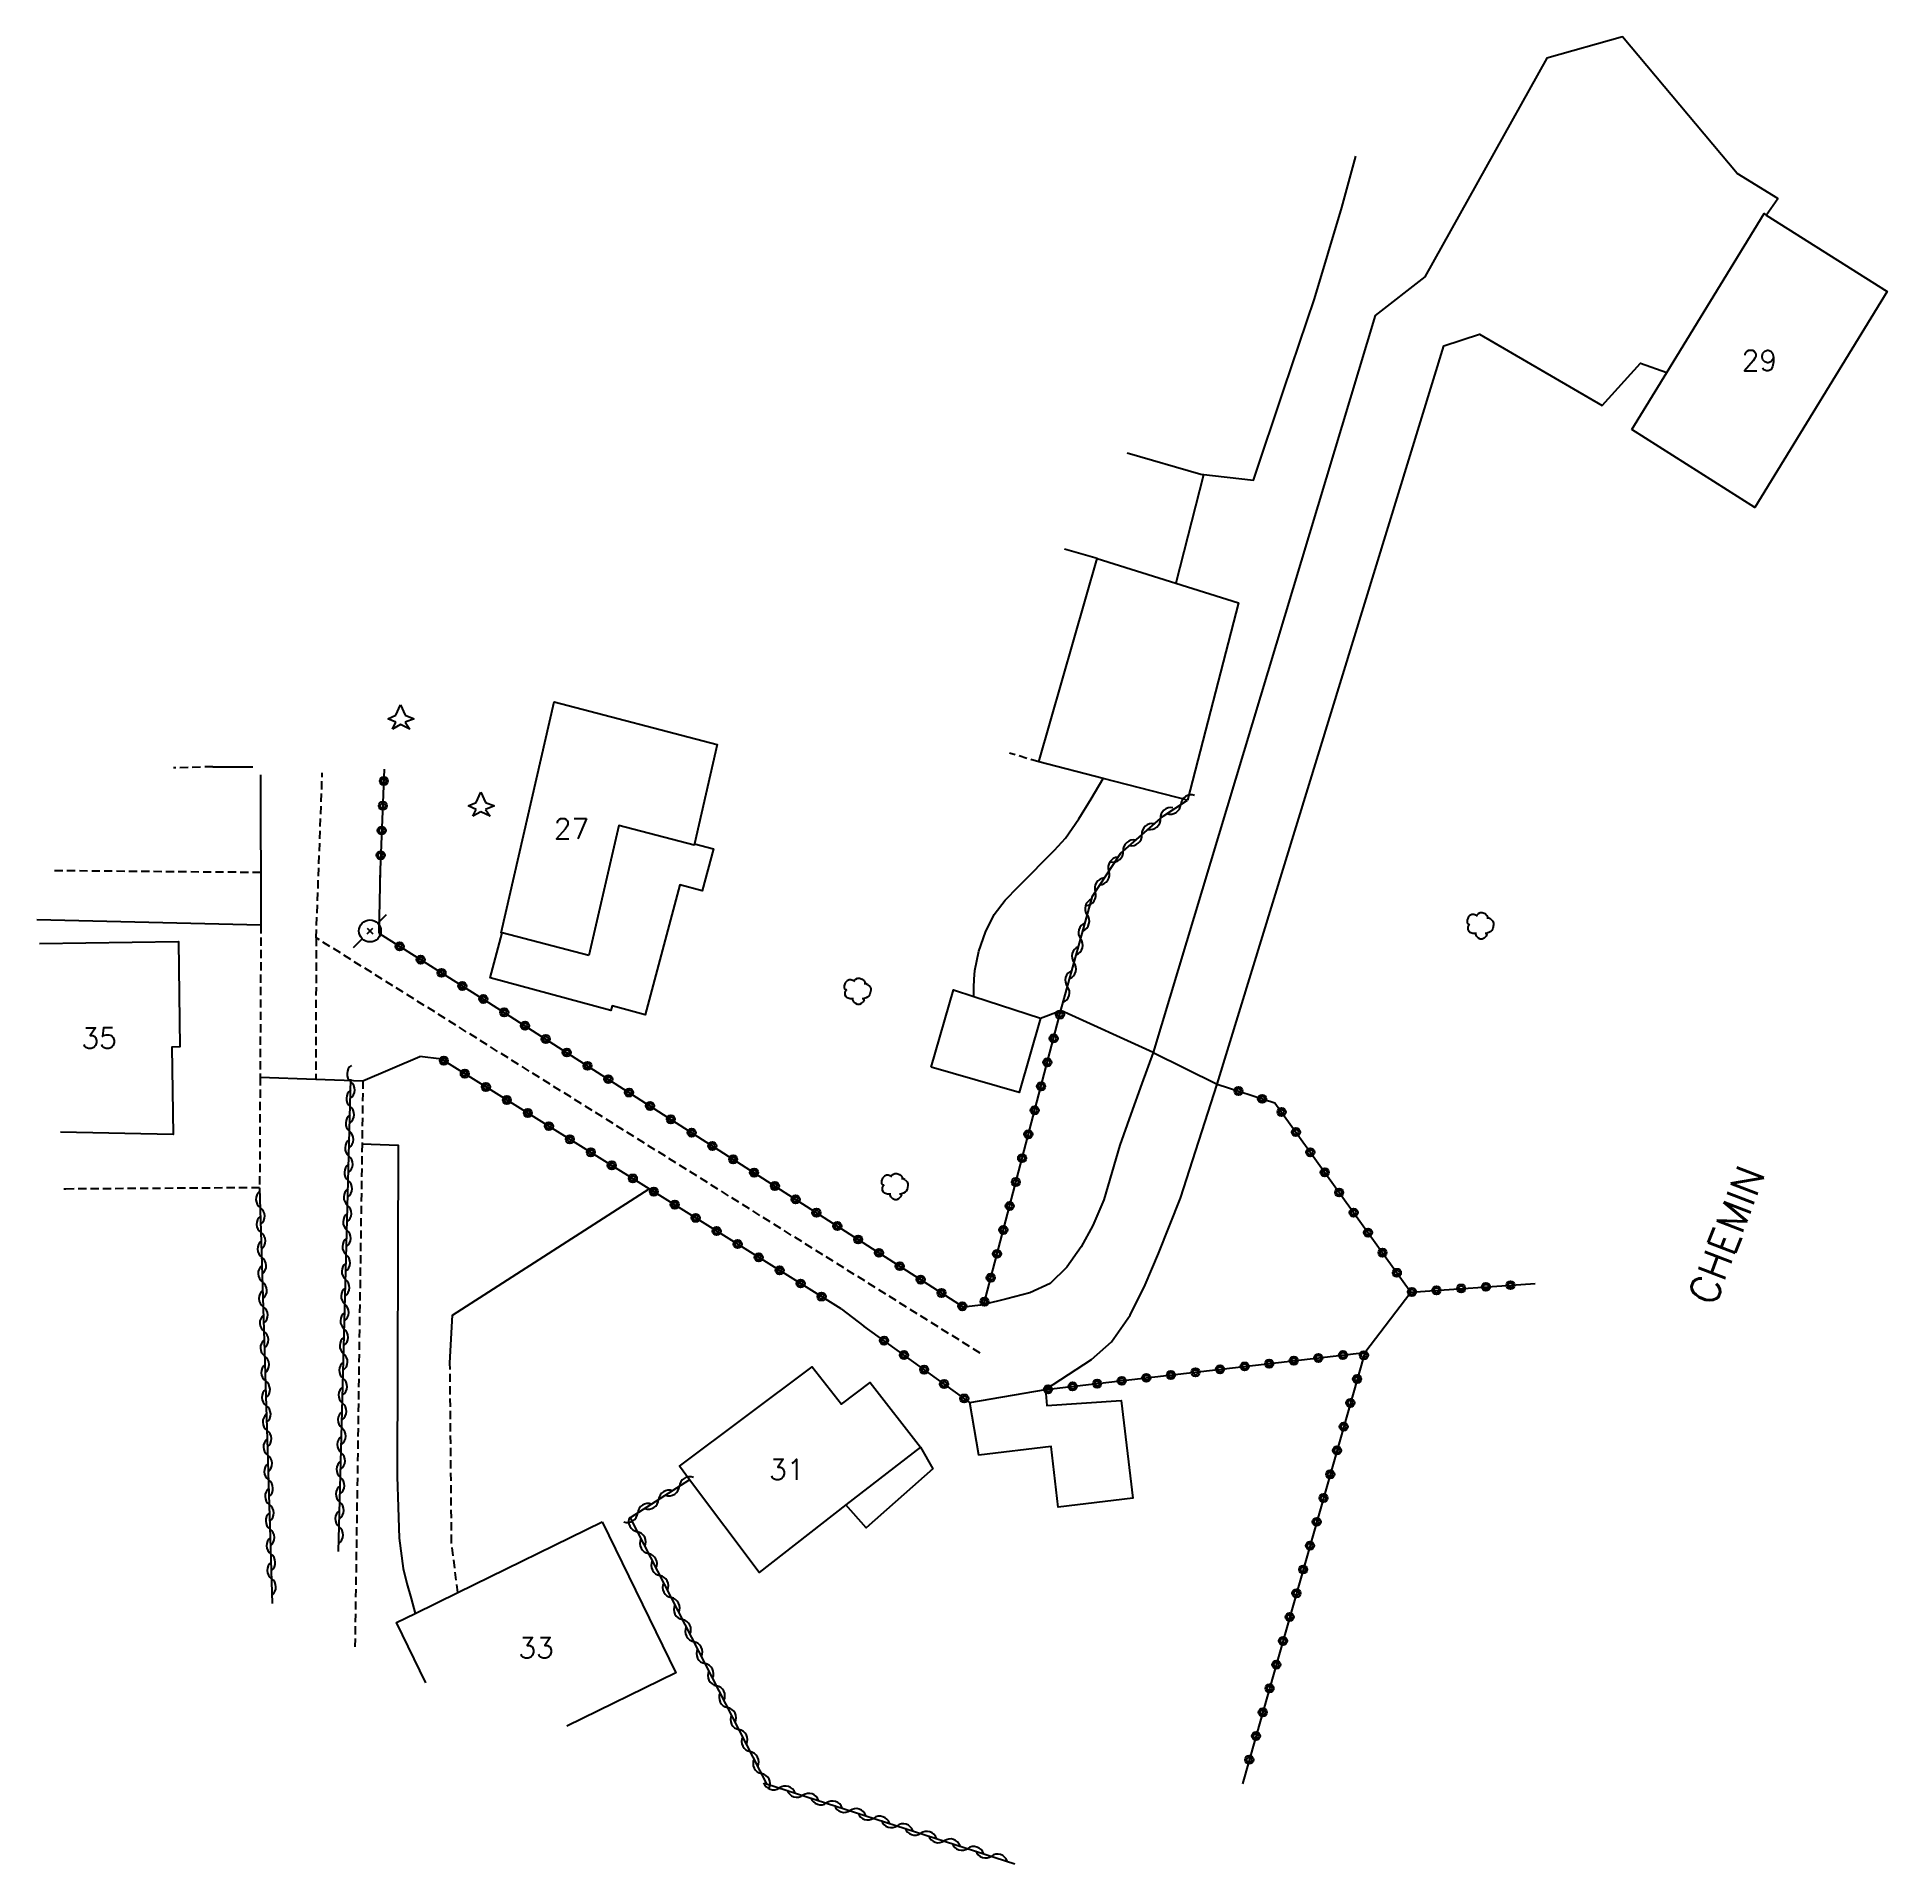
# Model space of a CAD drawing. Header units: millimetres. Extents: x 143000 to 143957, y 139149 to 140000.
# Drawn here: x 143218.2 to 143330.3, y 139307.6 to 139418.5 of the extents above; entities that cross this region are included whole.
import ezdxf
from ezdxf.enums import TextEntityAlignment as Align

# ---------------------------------------------------------------- set-up
doc = ezdxf.new("R2010")
doc.units = ezdxf.units.MM
doc.linetypes.add('DASHED', pattern=[0.75, 0.5, -0.25])
doc.layers.get('0').update_dxf_attribs({"linetype": 'CONTINUOUS'})
for name, color, linetype in [('W0017', 7, 'CONTINUOUS'), ('W0070', 7, 'DASHED'), ('W0101', 7, 'CONTINUOUS'), ('W0104', 1, 'CONTINUOUS'), ('W0112', 1, 'DASHED'), ('W0211', 2, 'CONTINUOUS'), ('W0214', 2, 'CONTINUOUS'), ('W0300', 7, 'CONTINUOUS'), ('W0303', 7, 'CONTINUOUS'), ('W0310', 3, 'CONTINUOUS'), ('W0323', 7, 'CONTINUOUS'), ('W0330', 7, 'CONTINUOUS'), ('W0473', 7, 'CONTINUOUS'), ('W0989', 7, 'CONTINUOUS'), ('W0991', 7, 'CONTINUOUS')]:
    doc.layers.add(name, color=color, linetype=linetype)
doc.styles.get("Standard").update_dxf_attribs({"font": 'romans.shx', "width": 0.85})

msp = doc.modelspace()

# ---------------------------------------------------------------- texts
at = {"layer": 'W0989'}
msp.add_text('CHEMIN', height=1.75, rotation=69.104, dxfattribs=at).set_placement((143319.89, 139341.48))
at = {"layer": 'W0991'}
for s, p in [('29', (143322.61, 139398.88)), ('27', (143250.59, 139370.49)), ('35', (143221.95, 139357.79)), ('31', (143263.64, 139331.63)), ('33', (143248.44, 139320.82))]:
    msp.add_text(s, height=1.25, dxfattribs=at).set_placement(p, align=Align.MIDDLE_CENTER)

# ---------------------------------------------------------------- blocks, each defined once
blk = doc.blocks.new('T473')
for p, q in [((-0.166667, 0.166667), (0.166667, -0.166667)), ((-0.166667, -0.166667), (0.166667, 0.166667)), ((0.500001, 0.500001), (1.000002, 1.000002)), ((-1.000002, -1.000002), (-0.500001, -0.500001))]:
    blk.add_line(p, q)
blk.add_ellipse((0, 0), major_axis=(0.471405, 0.471405), ratio=1, start_param=5.4977871438, end_param=11.780972451)
blk = doc.blocks.new('T300')
for p, q in [((-0.8, 0.51), (-0.86, 0.34)), ((-0.86, 0.34), (-0.86, 0.17)), ((-0.86, 0.17), (-0.74, 0.06)), ((-0.69, 0.63), (-0.8, 0.51)), ((-0.8, -0.06), (-0.74, 0.06)), ((-0.74, 0.06), (-0.69, 0.11)), ((-0.57, 0.69), (-0.69, 0.63)), ((-0.46, 0.69), (-0.57, 0.69)), ((-0.29, 0.63), (-0.46, 0.69)), ((-0.29, 0.63), (-0.17, 0.74)), ((-0.23, 0.57), (-0.29, 0.63)), ((-0.17, 0.74), (-0.06, 0.8)), ((-0.06, 0.8), (0.06, 0.8)), ((0.06, 0.8), (0.23, 0.74)), ((0.23, 0.74), (0.34, 0.63)), ((0.34, 0.63), (0.4, 0.51)), ((0.46, 0.46), (0.34, 0.46)), ((0.4, 0.51), (0.4, 0.46)), ((0.57, 0.4), (0.46, 0.46)), ((0.57, 0.4), (0.69, 0.29)), ((0.69, 0.29), (0.74, 0.17)), ((0.74, 0.06), (0.69, -0.17)), ((0.74, 0.17), (0.74, 0.06)), ((-0.8, -0.17), (-0.8, -0.06)), ((-0.8, -0.23), (-0.8, -0.17)), ((-0.74, -0.34), (-0.8, -0.23)), ((-0.69, -0.4), (-0.74, -0.34)), ((-0.51, -0.46), (-0.69, -0.4)), ((-0.4, -0.46), (-0.51, -0.46)), ((-0.4, -0.46), (-0.34, -0.46)), ((-0.34, -0.46), (-0.34, -0.4)), ((-0.34, -0.51), (-0.34, -0.46)), ((-0.29, -0.63), (-0.34, -0.51)), ((-0.17, -0.74), (-0.29, -0.63)), ((-0.06, -0.8), (-0.17, -0.74)), ((0.06, -0.8), (-0.06, -0.8)), ((0.17, -0.74), (0.06, -0.8)), ((0.23, -0.69), (0.17, -0.74)), ((0.29, -0.46), (0.23, -0.46)), ((0.29, -0.63), (0.23, -0.69)), ((0.46, -0.4), (0.29, -0.46)), ((0.34, -0.51), (0.29, -0.63)), ((0.34, -0.51), (0.34, -0.46)), ((0.57, -0.34), (0.46, -0.4)), ((0.63, -0.29), (0.57, -0.34)), ((0.69, -0.17), (0.63, -0.29))]:
    blk.add_line(p, q)
blk = doc.blocks.new('T303')
for p, q in [((-0.77, 0), (-0.28, 0.21)), ((-0.28, -0.21), (-0.77, 0)), ((-0.28, 0.21), (0, 0.83)), ((0, 0.83), (0.28, 0.21)), ((0.28, 0.21), (0.83, 0)), ((0.83, 0), (0.28, -0.21)), ((-0.49, -0.63), (-0.28, -0.21)), ((0, -0.35), (-0.49, -0.63)), ((0.56, -0.63), (0, -0.35)), ((0.28, -0.21), (0.56, -0.63))]:
    blk.add_line(p, q)
blk = doc.blocks.new('t323o')
at = {"color": 0, "linetype": 'Continuous'}
for radius in [0.25, 0.15]:
    blk.add_circle((0, 0), radius, dxfattribs=at)
blk = doc.blocks.new('t310o')
at = {"color": 0, "linetype": 'Continuous'}
for centre, start, end in [((-0.5, 0.38), 216.8699, 323.1304), ((0.5, -0.37), 36.8699, 143.1303)]:
    blk.add_arc(centre, 0.625, start, end, dxfattribs=at)

# ---------------------------------------------------------------- linework, layer by layer
at = {"layer": 'W0017'}
for points in [[(143323.03, 139407.7), (143323.73, 139408.7), (143321.26, 139410.21), (143314.3, 139418.5), (143309.73, 139417.22), (143302.32, 139403.95), (143299.32, 139401.61), (143285.85, 139356.91)], [(143279.33, 139336.48), (143280.72, 139337.39), (143282.11, 139338.31), (143283.33, 139339.37), (143284.47, 139340.99), (143285.36, 139342.84), (143286.18, 139344.72), (143287.52, 139348.08), (143288.63, 139351.54), (143289.74, 139355), (143303.48, 139399.77), (143305.64, 139400.48), (143313.08, 139396.16), (143315.41, 139398.71), (143317, 139398.16)], [(143228.85, 139374.25), (143231.27, 139374.24)], [(143231.76, 139364.64), (143218.18, 139364.96)], [(143285.85, 139356.91), (143285.17, 139355.04), (143284.5, 139353.17), (143283.84, 139351.29), (143283.35, 139349.64), (143282.86, 139347.98), (143282.2, 139346.42), (143281.48, 139345.13), (143280.63, 139343.9), (143279.61, 139342.92), (143278.38, 139342.34), (143276.98, 139341.99), (143275.58, 139341.64)], [(143237.89, 139351.38), (143240.08, 139351.29), (143240.02, 139331.21)], [(143243.22, 139338.11), (143243.37, 139341), (143255.3, 139348.65)], [(143240.02, 139331.21), (143240.09, 139329.34), (143240.15, 139327.47), (143240.38, 139325.63), (143240.6, 139324.72), (143240.86, 139323.81), (143241.12, 139322.91)]]:
    msp.add_lwpolyline(points, dxfattribs=at)
at = {"layer": 'W0070'}
for points in [[(143275.36, 139338.69), (143235.11, 139363.87), (143235.48, 139373.87)], [(143235.11, 139363.87), (143235.08, 139355.31)]]:
    msp.add_lwpolyline(points, dxfattribs=at)
at = {"layer": 'W0101'}
for points in [[(143314.88, 139394.7), (143317, 139398.16), (143322.89, 139407.79), (143323.03, 139407.7), (143330.35, 139403.06), (143322.34, 139389.96)], [(143251.65, 139362.8), (143246.39, 139364.17), (143246.32, 139364.18), (143249.54, 139378.18), (143259.43, 139375.6), (143258.04, 139369.57), (143258.02, 139369.49), (143253.46, 139370.68)], [(143271.74, 139332.99), (143267.23, 139329.49), (143261.97, 139325.39), (143257.75, 139331.01), (143257.14, 139331.83), (143265.18, 139337.86), (143266.95, 139335.59), (143268.7, 139336.9)]]:
    msp.add_lwpolyline(points, close=True, dxfattribs=at)
for points in [[(143218.34, 139363.52), (143226.76, 139363.64), (143226.85, 139357.26), (143226.36, 139357.25), (143226.43, 139351.94), (143219.61, 139352.08)], [(143241.75, 139318.7), (143239.97, 139322.35), (143241.12, 139322.91), (143243.7, 139324.17), (143252.45, 139328.45)], [(143252.45, 139328.45), (143256.92, 139319.3), (143250.3, 139316.07)]]:
    msp.add_lwpolyline(points, dxfattribs=at)
at = {"layer": 'W0104'}
for points in [[(143284.27, 139393.29), (143288.74, 139391.99), (143288.91, 139391.94), (143287.22, 139385.38)], [(143282.45, 139386.87), (143280.48, 139387.44)], [(143258.04, 139369.57), (143259.19, 139369.26), (143258.51, 139366.73), (143257.16, 139367.09), (143255.05, 139359.2), (143253.06, 139359.74), (143252.98, 139359.47), (143245.65, 139361.44), (143246.39, 139364.17)], [(143271.74, 139332.99), (143272.5, 139331.67), (143268.46, 139328.1), (143267.23, 139329.49)]]:
    msp.add_lwpolyline(points, dxfattribs=at)
for points in [[(143287.94, 139372.21), (143282.83, 139373.53), (143278.92, 139374.54), (143282.45, 139386.87), (143287.22, 139385.38), (143291.02, 139384.19)], [(143272.4, 139356.03), (143273.75, 139360.72), (143274.98, 139360.32), (143279.03, 139359), (143277.73, 139354.49)], [(143274.74, 139335.69), (143279.33, 139336.48), (143279.4, 139335.51), (143283.92, 139335.81), (143284.62, 139329.89), (143280.1, 139329.35), (143279.67, 139333.02), (143275.28, 139332.5)]]:
    msp.add_lwpolyline(points, close=True, dxfattribs=at)
at = {"layer": 'W0112'}
for points in [[(143278.92, 139374.54), (143277.15, 139375.07)], [(143228.85, 139374.25), (143226.46, 139374.17)], [(143231.75, 139367.83), (143219.23, 139367.94)], [(143231.76, 139364.64), (143231.71, 139355.42), (143231.68, 139348.72), (143219.92, 139348.64), (143219.81, 139348.64)], [(143237.94, 139355.21), (143237.89, 139351.38), (143237.46, 139320.79)], [(143243.7, 139324.17), (143243.32, 139327.19), (143243.22, 139338.11)]]:
    msp.add_lwpolyline(points, dxfattribs=at)
at = {"layer": 'W0211'}
for points in [[(143288.74, 139391.99), (143291.94, 139391.63), (143293.78, 139397.12), (143295.63, 139402.61), (143297.29, 139408.15), (143298.14, 139411.27)], [(143279.03, 139359), (143280.26, 139359.47)]]:
    msp.add_lwpolyline(points, dxfattribs=at)
at = {"layer": 'W0214'}
msp.add_lwpolyline([(143274.98, 139360.32), (143274.99, 139360.85), (143275.01, 139361.37), (143275.05, 139361.89), (143275.29, 139363.07), (143275.68, 139364.22), (143276.22, 139365.28), (143276.88, 139366.16), (143277.68, 139366.97), (143278.48, 139367.77), (143279.17, 139368.48), (143279.87, 139369.18), (143280.53, 139369.92), (143281.35, 139371.08), (143282.09, 139372.3), (143282.83, 139373.53)], dxfattribs=at)
at = {"layer": 'W0310'}
for points in [[(143280.26, 139359.47), (143282.17, 139366.39), (143283.87, 139368.99), (143286.46, 139371.25), (143287.94, 139372.21)], [(143236.47, 139326.65), (143237.22, 139355.31)], [(143231.68, 139348.72), (143232.45, 139323.51)], [(143257.75, 139331.01), (143254.14, 139328.71), (143262.42, 139312.57), (143277.47, 139307.73)]]:
    msp.add_lwpolyline(points, dxfattribs=at)
at = {"layer": 'W0323'}
for points in [[(143239.24, 139374.1), (143238.99, 139368), (143238.97, 139367.38)], [(143238.9, 139364.15), (143245.55, 139359.96), (143274.34, 139341.49), (143275.58, 139341.64), (143280.26, 139359.47)], [(143266.93, 139341.38), (143255.3, 139348.65), (143252.29, 139350.54), (143242.71, 139356.51), (143241.39, 139356.67)], [(143289.74, 139355), (143293.24, 139353.86), (143301.47, 139342.39), (143309.02, 139342.91)], [(143274.74, 139335.69), (143268.32, 139340.33)], [(143279.33, 139336.48), (143298.68, 139338.73), (143291.27, 139312.58)]]:
    msp.add_lwpolyline(points, dxfattribs=at)
at = {"layer": 'W0330'}
for points in [[(143231.74, 139373.76), (143231.76, 139364.64)], [(143238.99, 139368), (143238.9, 139364.15)], [(143285.85, 139356.91), (143280.26, 139359.47)], [(143237.94, 139355.21), (143241.39, 139356.67)], [(143285.85, 139356.91), (143289.74, 139355)], [(143231.71, 139355.42), (143235.08, 139355.31), (143237.94, 139355.21)], [(143298.68, 139338.73), (143301.47, 139342.39)], [(143266.93, 139341.38), (143268.32, 139340.33)]]:
    msp.add_lwpolyline(points, dxfattribs=at)

# ---------------------------------------------------------------- block references
at = {"layer": 'W0300', "rotation": 359.9999899820874}
for p in [(143305.75, 139364.6), (143267.99, 139360.63), (143270.25, 139348.79)]:
    msp.add_blockref('T300', p, dxfattribs=at)
at = {"layer": 'W0303', "rotation": 359.9999899820874}
for p in [(143240.22, 139377.16), (143245.09, 139371.87)]:
    msp.add_blockref('T303', p, dxfattribs=at)
at = {"layer": 'W0310'}
for p, rotation in [((143287.53, 139371.95), 33.27573645895755), ((143286.3, 139371.1), 41.06372610560113), ((143285.17, 139370.12), 41.06372610560113), ((143284.04, 139369.13), 41.06372610560113), ((143283.17, 139367.92), 56.83692826522618), ((143282.35, 139366.66), 56.83692826522618), ((143281.86, 139365.26), 74.59350944855889), ((143281.46, 139363.81), 74.59350944855889), ((143281.06, 139362.37), 74.59350944855889), ((143280.66, 139360.92), 74.59350944855889), ((143237.22, 139355.14), 88.49272198757924), ((143237.18, 139353.64), 88.49272198757924), ((143237.14, 139352.14), 88.49272198757924), ((143237.1, 139350.64), 88.49272198757924), ((143237.06, 139349.15), 88.49272198757924), ((143231.72, 139347.5), 271.7538922662008), ((143237.02, 139347.65), 88.49272198757924), ((143231.76, 139346), 271.7538922662008), ((143236.98, 139346.15), 88.49272198757924), ((143231.81, 139344.5), 271.7538922662008), ((143236.94, 139344.65), 88.49272198757924), ((143231.85, 139343), 271.7538922662008), ((143236.9, 139343.15), 88.49272198757924), ((143231.9, 139341.5), 271.7538922662008), ((143236.86, 139341.65), 88.49272198757924), ((143231.95, 139340), 271.7538922662008), ((143236.82, 139340.15), 88.49272198757924), ((143231.99, 139338.5), 271.7538922662008), ((143236.78, 139338.65), 88.49272198757924), ((143232.04, 139337), 271.7538922662008), ((143236.75, 139337.15), 88.49272198757924), ((143232.08, 139335.5), 271.7538922662008), ((143236.71, 139335.65), 88.49272198757924), ((143232.13, 139334), 271.7538922662008), ((143236.67, 139334.15), 88.49272198757924), ((143232.17, 139332.5), 271.7538922662008), ((143236.63, 139332.65), 88.49272198757924), ((143232.22, 139331), 271.7538922662008), ((143236.59, 139331.15), 88.49272198757924), ((143257.13, 139330.62), 212.4814438167544), ((143232.27, 139329.5), 271.7538922662008), ((143236.55, 139329.65), 88.49272198757924), ((143254.6, 139329), 212.4814438167544), ((143255.87, 139329.81), 212.4814438167544), ((143232.31, 139328.01), 271.7538922662008), ((143236.51, 139328.15), 88.49272198757924), ((143254.57, 139327.86), 297.1879450285586), ((143232.36, 139326.51), 271.7538922662008), ((143255.25, 139326.53), 297.1879450285586), ((143232.4, 139325.01), 271.7538922662008), ((143255.94, 139325.2), 297.1879450285586), ((143256.63, 139323.86), 297.1879450285586), ((143257.31, 139322.53), 297.1879450285586), ((143258, 139321.19), 297.1879450285586), ((143258.68, 139319.86), 297.1879450285586), ((143259.37, 139318.52), 297.1879450285586), ((143260.05, 139317.19), 297.1879450285586), ((143260.74, 139315.86), 297.1879450285586), ((143261.42, 139314.52), 297.1879450285586), ((143262.11, 139313.19), 297.1879450285586), ((143263.19, 139312.32), 342.1832483098719), ((143264.62, 139311.87), 342.1832483098719), ((143266.05, 139311.41), 342.1832483098719), ((143267.48, 139310.95), 342.1832483098719), ((143268.91, 139310.49), 342.1832483098719), ((143270.33, 139310.03), 342.1832483098719), ((143271.76, 139309.57), 342.1832483098719), ((143273.19, 139309.11), 342.1832483098719), ((143274.62, 139308.65), 342.1832483098719), ((143276.05, 139308.19), 342.1832483098719)]:
    msp.add_blockref('t310o', p, dxfattribs=dict(at, rotation=rotation))
at = {"layer": 'W0323'}
for p, rotation in [((143239.21, 139373.38), 267.6911423274659), ((143239.15, 139371.88), 267.6911423274659), ((143239.08, 139370.38), 267.6911423274659), ((143239.02, 139368.88), 267.6911423274659), ((143240.17, 139363.35), 327.8067801907994), ((143241.44, 139362.55), 327.8067801907994), ((143242.71, 139361.75), 327.8067801907994), ((143243.97, 139360.95), 327.8067801907994), ((143245.24, 139360.16), 327.8067801907994), ((143246.51, 139359.35), 327.3114659358091), ((143247.77, 139358.54), 327.3114659358091), ((143280.2, 139359.22), 75.3013504615453), ((143249.03, 139357.73), 327.3114659358091), ((143279.82, 139357.77), 75.3013504615453), ((143242.85, 139356.42), 148.0694428248729), ((143250.3, 139356.92), 327.3114659358091), ((143279.44, 139356.32), 75.3013504615453), ((143244.12, 139355.63), 148.0694428248729), ((143251.56, 139356.11), 327.3114659358091), ((143252.82, 139355.3), 327.3114659358091), ((143245.4, 139354.83), 148.0694428248729), ((143246.67, 139354.04), 148.0694428248729), ((143254.08, 139354.49), 327.3114659358091), ((143279.06, 139354.87), 75.3013504615453), ((143291.03, 139354.58), 341.8598810597103), ((143292.46, 139354.11), 341.8598810597103), ((143247.94, 139353.25), 148.0694428248729), ((143255.35, 139353.68), 327.3114659358091), ((143256.61, 139352.87), 327.3114659358091), ((143278.67, 139353.41), 75.3013504615453), ((143293.64, 139353.31), 305.6717557708332), ((143249.22, 139352.45), 148.0694428248729), ((143257.87, 139352.06), 327.3114659358091), ((143278.29, 139351.96), 75.3013504615453), ((143294.51, 139352.09), 305.6717557708332), ((143250.49, 139351.66), 148.0694428248729), ((143251.76, 139350.87), 148.0694428248729), ((143259.13, 139351.25), 327.3114659358091), ((143295.38, 139350.87), 305.6717557708332), ((143253.03, 139350.07), 147.9758430425395), ((143260.39, 139350.44), 327.3114659358091), ((143261.66, 139349.63), 327.3114659358091), ((143277.91, 139350.51), 75.3013504615453), ((143296.26, 139349.65), 305.6717557708332), ((143254.31, 139349.28), 147.9758430425395), ((143255.58, 139348.48), 147.976909819787), ((143262.92, 139348.82), 327.3114659358091), ((143277.53, 139349.06), 75.3013504615453), ((143297.13, 139348.43), 305.6717557708332), ((143256.85, 139347.69), 147.976909819787), ((143264.18, 139348.01), 327.3114659358091), ((143277.15, 139347.61), 75.3013504615453), ((143258.12, 139346.89), 147.976909819787), ((143265.44, 139347.2), 327.3114659358091), ((143266.71, 139346.39), 327.3114659358091), ((143298.01, 139347.21), 305.6717557708332), ((143259.39, 139346.09), 147.976909819787), ((143260.66, 139345.3), 147.976909819787), ((143267.97, 139345.58), 327.3114659358091), ((143276.77, 139346.16), 75.3013504615453), ((143298.88, 139346), 305.6717557708332), ((143261.94, 139344.5), 147.976909819787), ((143269.23, 139344.77), 327.3114659358091), ((143270.49, 139343.96), 327.3114659358091), ((143276.39, 139344.71), 75.3013504615453), ((143299.76, 139344.78), 305.6717557708332), ((143263.21, 139343.71), 147.976909819787), ((143264.48, 139342.91), 147.976909819787), ((143271.76, 139343.15), 327.3114659358091), ((143276.01, 139343.26), 75.3013504615453), ((143300.63, 139343.56), 305.6717557708332), ((143265.75, 139342.12), 147.976909819787), ((143273.02, 139342.34), 327.3114659358091), ((143275.63, 139341.81), 75.3013504615453), ((143301.54, 139342.4), 3.932295005443774), ((143303.03, 139342.5), 3.932295005443774), ((143304.53, 139342.61), 3.932295005443774), ((143306.03, 139342.71), 3.932295005443774), ((143307.52, 139342.81), 3.932295005443774), ((143274.28, 139341.53), 327.3114659358091), ((143269.54, 139339.45), 144.1695185530433), ((143270.75, 139338.57), 144.1695185530433), ((143295.87, 139338.4), 6.637475894811192), ((143297.36, 139338.57), 6.637475894811192), ((143298.63, 139338.56), 254.1880703057536), ((143271.97, 139337.69), 144.1695185530433), ((143286.93, 139337.36), 6.637475894811192), ((143288.42, 139337.53), 6.637475894811192), ((143289.91, 139337.71), 6.637475894811192), ((143291.4, 139337.88), 6.637475894811192), ((143292.89, 139338.05), 6.637475894811192), ((143294.38, 139338.23), 6.637475894811192), ((143273.18, 139336.81), 144.1695185530433), ((143279.48, 139336.49), 6.637475894811192), ((143280.97, 139336.67), 6.637475894811192), ((143282.46, 139336.84), 6.637475894811192), ((143283.95, 139337.01), 6.637475894811192), ((143285.44, 139337.19), 6.637475894811192), ((143298.22, 139337.12), 254.1880703057536), ((143274.4, 139335.94), 144.1695185530433), ((143297.81, 139335.67), 254.1880703057536), ((143297.4, 139334.23), 254.1880703057536), ((143297, 139332.79), 254.1880703057536), ((143296.59, 139331.34), 254.1880703057536), ((143296.18, 139329.9), 254.1880703057536), ((143295.77, 139328.46), 254.1880703057536), ((143295.36, 139327.01), 254.1880703057536), ((143294.95, 139325.57), 254.1880703057536), ((143294.54, 139324.13), 254.1880703057536), ((143294.13, 139322.69), 254.1880703057536), ((143293.73, 139321.24), 254.1880703057536), ((143293.32, 139319.8), 254.1880703057536), ((143292.91, 139318.36), 254.1880703057536), ((143292.5, 139316.91), 254.1880703057536), ((143292.09, 139315.47), 254.1880703057536), ((143291.68, 139314.03), 254.1880703057536)]:
    msp.add_blockref('t323o', p, dxfattribs=dict(at, rotation=rotation))
at = {"layer": 'W0473', "rotation": 359.9999899820874}
msp.add_blockref('T473', (143238.37, 139364.29), dxfattribs=at)

msp.set_redraw_order([(e.dxf.handle, doc.entitydb.next_handle()) for e in msp.query("TEXT MTEXT ATTDEF DIMENSION ARC_DIMENSION")])  # texts and dimensions are drawn at this point

doc.saveas('drawing.dxf')
